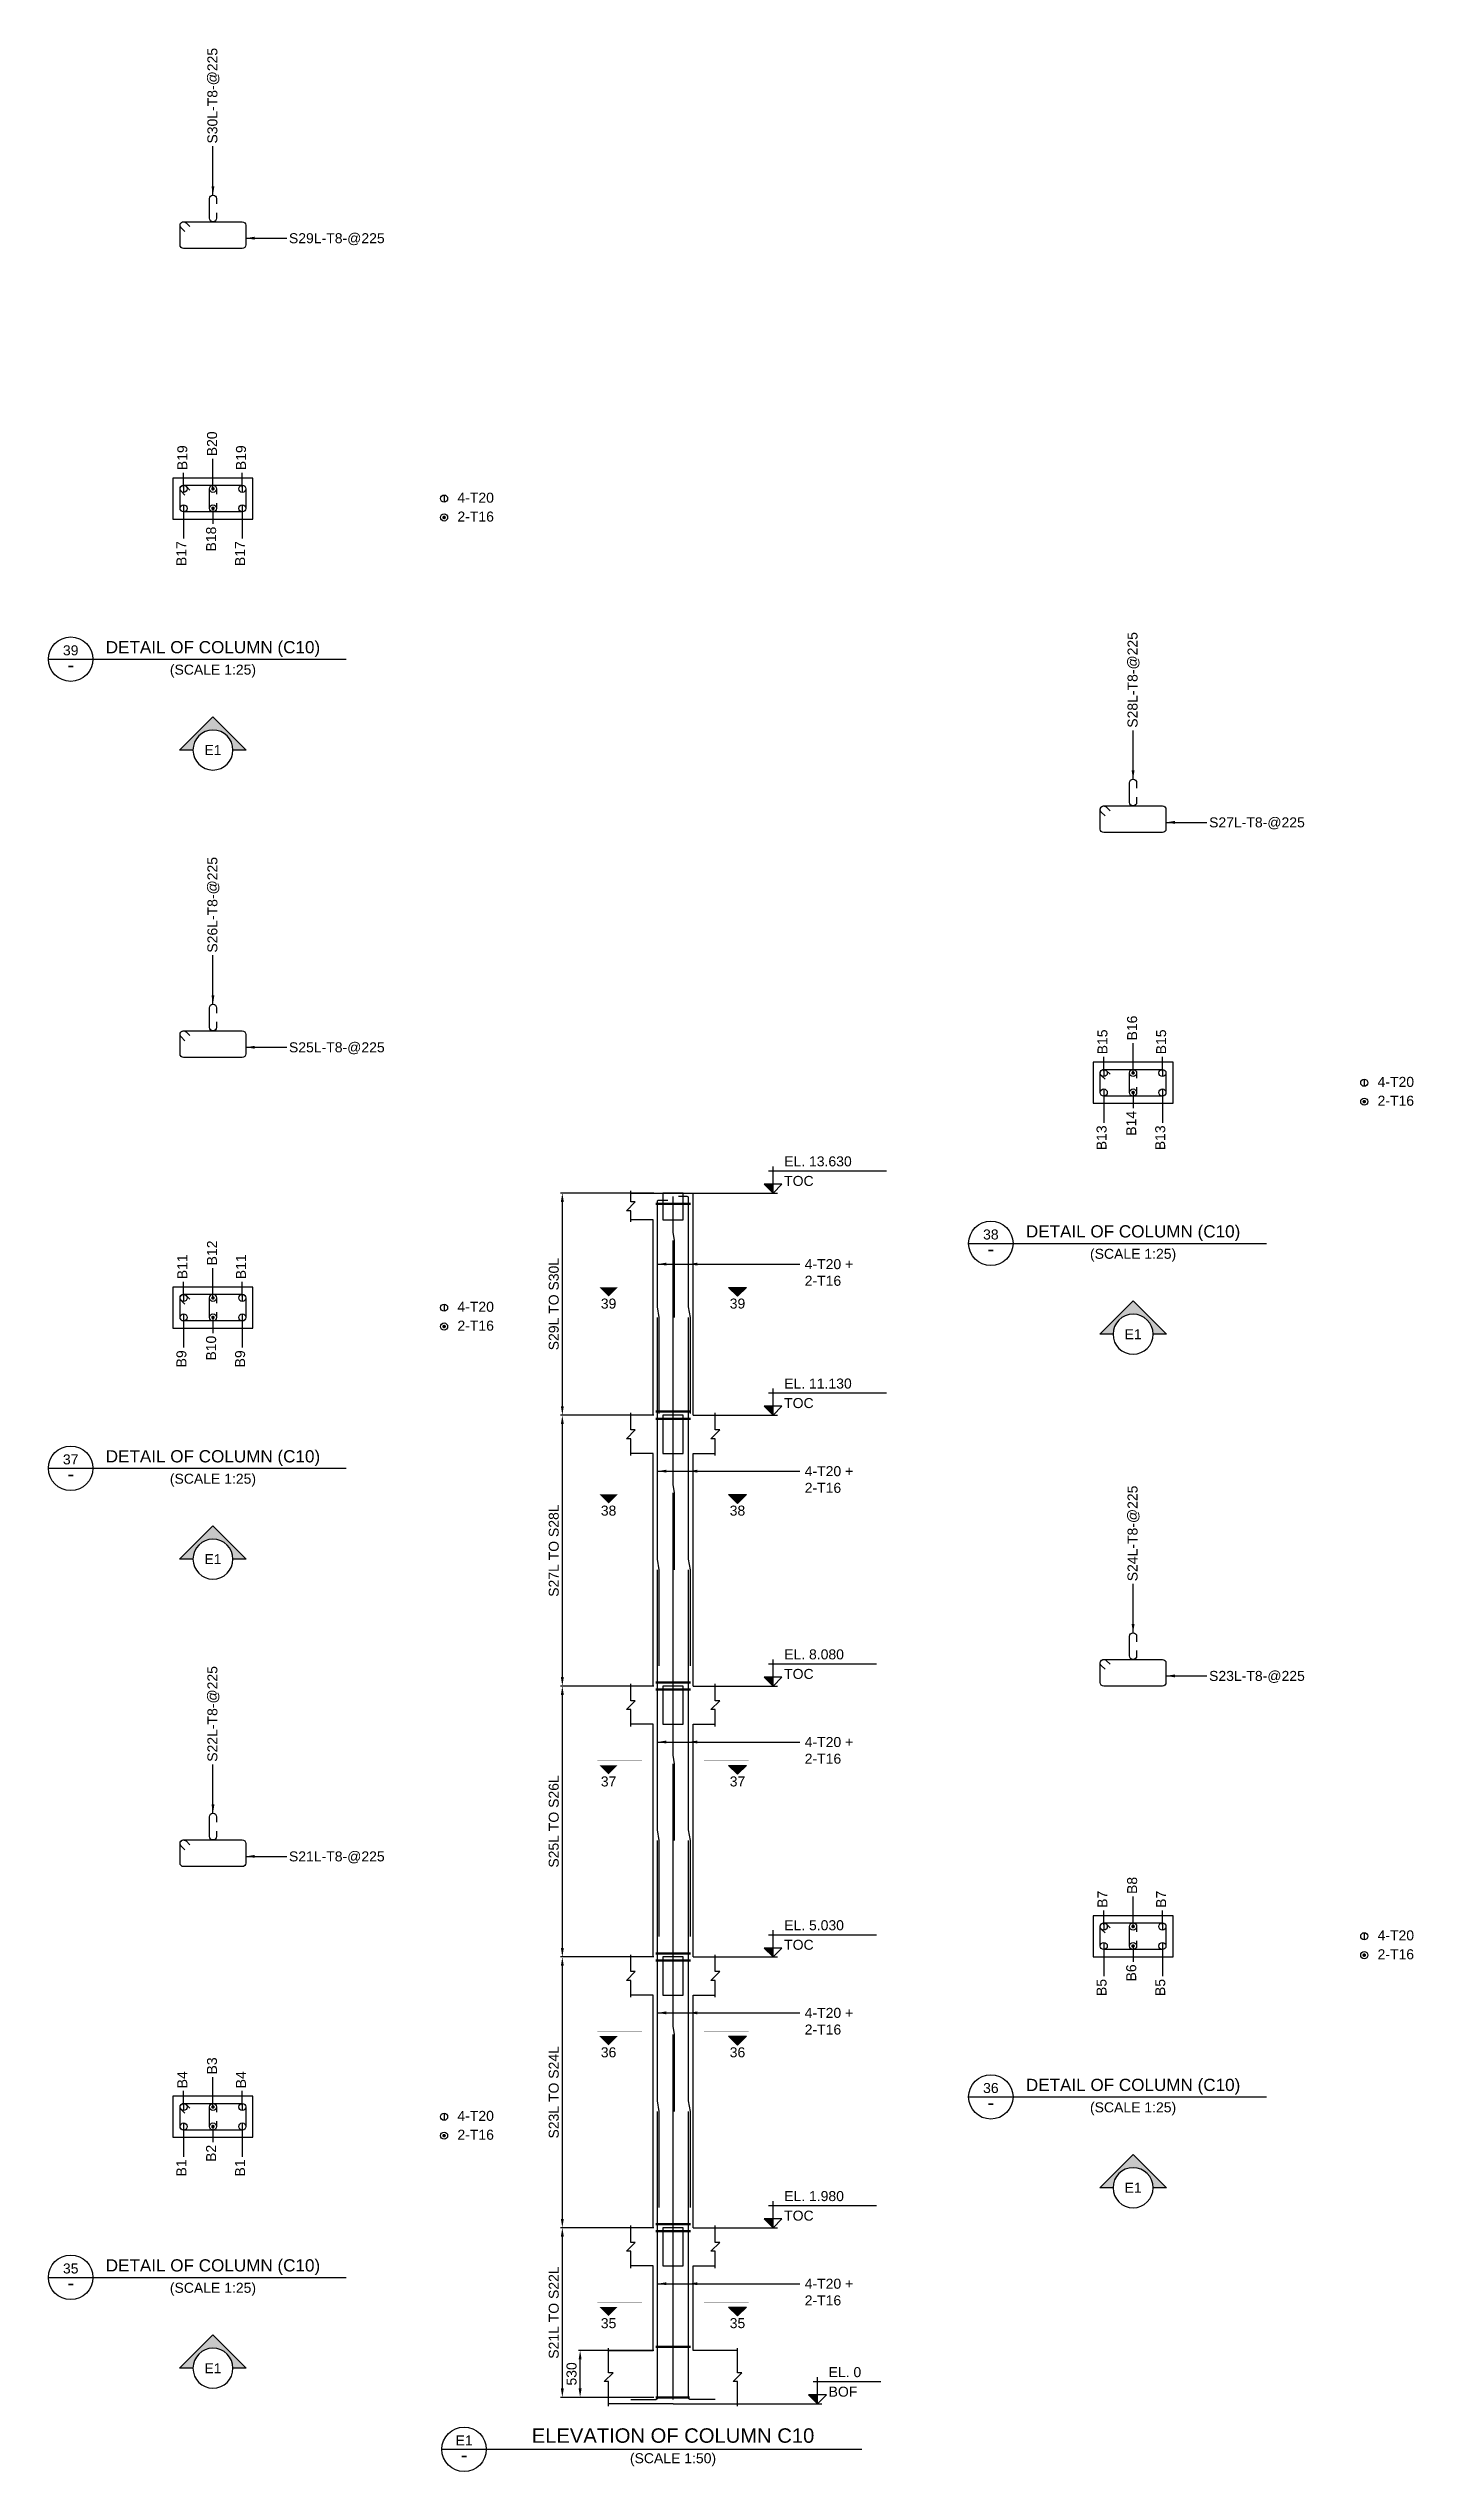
# Model space of a CAD drawing. Header units: inches. Extents: x -14050 to 64750, y -1525 to 593364.
# Drawn here: x -14050 to 16659, y 481747 to 536282 of the extents above; entities that cross this region are included whole.
import ezdxf
from ezdxf.enums import TextEntityAlignment as Align

# ---------------------------------------------------------------- set-up
doc = ezdxf.new("R2010")
doc.units = ezdxf.units.IN
doc.header["$MEASUREMENT"] = 0
for name, color, linetype in [('colSectionMarkLayer', 5, 'Continuous'), ('Concrete Line', 2, 'Continuous'), ('Dim', 31, 'Continuous'), ('Hatch', 25, 'Continuous'), ('Labels', 4, 'Continuous'), ('Link', 225, 'Continuous'), ('Reinforcement', 130, 'Continuous'), ('Text', 31, 'Continuous'), ('Text_Scale', 31, 'Continuous')]:
    doc.layers.add(name, color=color, linetype=linetype)
doc.styles.add('SC-BBS1', font='SansSerif')
doc.styles.add('SC-COL2', font='sanss___.ttf')
doc.styles.get("Standard").update_dxf_attribs({"font": 'txt.shx'})
doc.dimstyles.new('ColumnSch', dxfattribs={"dimtxt": 225, "dimasz": 200, "dimexe": 38, "dimexo": 38, "dimgap": 80, "dimtad": 1, "dimtoh": 1, "dimdec": 0, "dimzin": 0, "dimdsep": 46, "dimtxsty": 'SC-BBS1', "dimcen": 0.09, "dimclrd": 8, "dimclre": 8, "dimclrt": 31, "dimadec": 0, "dimazin": 0, "dimtfac": 1, "dimtdec": 0, "dimtix": 1, "dimtofl": 0, "dimtmove": 0, "dimatfit": 3, "dimfxl": 1, "dimtolj": 1, "dimtzin": 0, "dimarcsym": 0})
doc.dimstyles.get("Standard").update_dxf_attribs({"dimtxt": 0.18, "dimasz": 200, "dimexe": 0.18, "dimexo": 0.0625, "dimgap": 0.09, "dimtad": 0, "dimtih": 1, "dimtoh": 1, "dimdec": 4, "dimzin": 0, "dimdsep": 46, "dimtxsty": 'Standard', "dimcen": 0.09, "dimadec": 0, "dimazin": 0, "dimtfac": 1, "dimtdec": 4, "dimtofl": 0, "dimtmove": 0, "dimatfit": 3, "dimfxl": 1, "dimtolj": 1, "dimtzin": 0, "dimarcsym": 0})

msp = doc.modelspace()

# ---------------------------------------------------------------- texts
at = {"layer": 'colSectionMarkLayer', "style": 'SC-BBS1'}
for s, p in [('39', (-1450, 508147)), ('39', (1450, 508147)), ('38', (-1450, 503487)), ('38', (1450, 503487)), ('37', (-1450, 497391)), ('37', (1450, 497391)), ('36', (-1450, 491295)), ('36', (1450, 491295)), ('35', (-1450, 485199)), ('35', (1450, 485199))]:
    msp.add_text(s, height=225, dxfattribs=at).set_placement(p, align=Align.TOP_CENTER)
at = {"layer": 'Dim', "style": 'SC-COL2'}
for s, p in [('B20', (-10372, 527104)), ('B19', (-11040, 526792)), ('B19', (-9720, 526792)), ('B16', (10328, 513956)), ('B15', (9660, 513644)), ('B15', (10980, 513644)), ('B12', (-10372, 508894)), ('B11', (-11040, 508582)), ('B11', (-9720, 508582)), ('B7', (9660, 494434)), ('B8', (10328, 494746)), ('B7', (10980, 494434)), ('B3', (-10372, 490684)), ('B4', (-11040, 490372)), ('B4', (-9720, 490372))]:
    msp.add_text(s, height=225, rotation=90, dxfattribs=at).set_placement(p, align=Align.MIDDLE_LEFT)
for s, p in [('B17', (-11060, 525192)), ('B18', (-10392, 525520)), ('B17', (-9740, 525192)), ('B14', (10308, 512372)), ('B13', (9640, 512044)), ('B13', (10960, 512044)), ('B10', (-10392, 507310)), ('B9', (-11060, 506982)), ('B9', (-9740, 506982)), ('B6', (10308, 493162)), ('B5', (9640, 492834)), ('B5', (10960, 492834)), ('B1', (-11060, 488772)), ('B2', (-10392, 489100)), ('B1', (-9740, 488772))]:
    msp.add_text(s, height=225, rotation=90, dxfattribs=at).set_placement(p, align=Align.MIDDLE_RIGHT)
at = {"layer": 'Labels', "style": 'SC-BBS1'}
for s, height, p in [('39', 225, (-13550, 522557)), ('DETAIL OF COLUMN (C10)', 275, (-10350, 522587)), ('38', 225, (7150, 509409)), ('DETAIL OF COLUMN (C10)', 275, (10350, 509439)), ('37', 225, (-13550, 504347)), ('DETAIL OF COLUMN (C10)', 275, (-10350, 504377)), ('36', 225, (7150, 490199)), ('DETAIL OF COLUMN (C10)', 275, (10350, 490229)), ('DETAIL OF COLUMN (C10)', 275, (-10350, 486167)), ('35', 225, (-13550, 486137)), ('ELEVATION OF COLUMN C10', 325, (0, 482297)), ('E1', 225, (-4700, 482267))]:
    msp.add_text(s, height=height, dxfattribs=at).set_placement(p, align=Align.BOTTOM_CENTER)
for s, height, p in [('-', 325, (-13550, 522412)), ('E1', 225, (-10350, 520492)), ('-', 325, (7150, 509264)), ('E1', 225, (10350, 507344)), ('-', 325, (-13550, 504202)), ('E1', 225, (-10350, 502282)), ('-', 325, (7150, 490054)), ('E1', 225, (10350, 488134)), ('-', 325, (-13550, 485992)), ('E1', 225, (-10350, 484072)), ('-', 325, (-4700, 482122))]:
    msp.add_text(s, height=height, dxfattribs=at).set_placement(p, align=Align.MIDDLE_CENTER)
at = {"layer": 'Text', "style": 'SC-BBS1'}
for s, p in [('S30L-T8-@225', (-10250, 534142)), ('S28L-T8-@225', (10450, 520994)), ('S26L-T8-@225', (-10250, 515932)), ('S24L-T8-@225', (10450, 501784)), ('S22L-T8-@225', (-10250, 497722))]:
    msp.add_text(s, height=225, rotation=90, dxfattribs=at).set_placement(p)
for s, p in [('S29L-T8-@225', (-8640, 532012)), ('4-T20', (-4850, 526172)), ('2-T16', (-4850, 525747)), ('S27L-T8-@225', (12060, 518864)), ('S25L-T8-@225', (-8640, 513802)), ('4-T20', (15850, 513024)), ('2-T16', (15850, 512599)), ('4-T20', (-4850, 507962)), ('2-T16', (-4850, 507537)), ('S23L-T8-@225', (12060, 499654)), ('S21L-T8-@225', (-8640, 495592)), ('4-T20', (15850, 493814)), ('2-T16', (15850, 493389)), ('4-T20', (-4850, 489752)), ('2-T16', (-4850, 489327))]:
    msp.add_text(s, height=225, dxfattribs=at).set_placement(p, align=Align.MIDDLE_LEFT)
for p in [(-10350, 522122), (10350, 508974), (-10350, 503912), (10350, 489764), (-10350, 485702)]:
    msp.add_text('(SCALE 1:25)', height=225, dxfattribs=at).set_placement(p, align=Align.BOTTOM_CENTER)
for s, p in [('EL. 13.630', (2500, 511122)), ('TOC', (2500, 510682)), ('EL. 11.130', (2500, 506122)), ('TOC', (2500, 505682)), ('EL. 8.080', (2500, 500026)), ('TOC', (2500, 499586)), ('EL. 5.030', (2500, 493930)), ('TOC', (2500, 493490)), ('TOC', (2500, 487394)), ('EL. 1.980', (2500, 487834)), ('EL. 0', (3500, 483872)), ('BOF', (3500, 483432))]:
    msp.add_text(s, height=225, dxfattribs=at).set_placement(p)
at = {"layer": 'Text', "char_height": 225, "attachment_point": 1, "style": 'SC-BBS1'}
for insert in [(2962.5, 509034.5), (2962.5, 504374.5), (2962.5, 498278.5), (2962.5, 492182.5), (2962.5, 486086.5)]:
    msp.add_mtext('4-T20 + \\P2-T16', dxfattribs=dict(at, insert=insert))
at = {"layer": 'Text_Scale', "style": 'SC-BBS1'}
msp.add_text('(SCALE 1:50)', height=225, dxfattribs=at).set_placement((0, 481867), align=Align.BOTTOM_CENTER)

# ---------------------------------------------------------------- blocks, each defined once
blk = doc.blocks.new('*D126')
at = {"color": 8, "linetype": 'ByBlock', "lineweight": -2}
for p, q in [((-428, 487234), (-2528, 487234)), ((-2490, 483616), (-2490, 487034)), ((-428, 483416), (-2528, 483416))]:
    blk.add_line(p, q, dxfattribs=at)
at = {"color": 8}
for points in [[(-2490, 487234), (-2457, 487034), (-2523, 487034)], [(-2490, 483416), (-2523, 483616), (-2457, 483616)]]:
    blk.add_solid(points, dxfattribs=at)
at = {"layer": 'DEFPOINTS', "color": 31}
for p in [(-390, 487234), (-2490, 483416), (-390, 483416)]:
    blk.add_point(p, dxfattribs=at)
at = {"color": 31, "insert": (-2682, 485325), "char_height": 225, "attachment_point": 5, "rotation": 90, "style": 'SC-BBS1'}
blk.add_mtext('\\A1;S21L TO S22L', dxfattribs=at)
blk = doc.blocks.new('*D127')
at = {"color": 8, "linetype": 'ByBlock', "lineweight": -2}
for p, q in [((-428, 484472), (-2128, 484472)), ((-2090, 483616), (-2090, 484272)), ((-428, 483416), (-2128, 483416))]:
    blk.add_line(p, q, dxfattribs=at)
at = {"color": 8}
for points in [[(-2090, 484472), (-2057, 484272), (-2123, 484272)], [(-2090, 483416), (-2123, 483616), (-2057, 483616)]]:
    blk.add_solid(points, dxfattribs=at)
at = {"layer": 'DEFPOINTS', "color": 31}
for p in [(-390, 484472), (-2090, 483416), (-390, 483416)]:
    blk.add_point(p, dxfattribs=at)
at = {"color": 31, "insert": (-2282, 483944), "char_height": 225, "attachment_point": 5, "rotation": 90, "style": 'SC-BBS1'}
blk.add_mtext('\\A1;530', dxfattribs=at)
blk = doc.blocks.new('*D128')
at = {"color": 8, "linetype": 'ByBlock', "lineweight": -2}
for p, q in [((-428, 493330), (-2528, 493330)), ((-2490, 487434), (-2490, 493130)), ((-428, 487234), (-2528, 487234))]:
    blk.add_line(p, q, dxfattribs=at)
at = {"color": 8}
for points in [[(-2490, 493330), (-2457, 493130), (-2523, 493130)], [(-2490, 487234), (-2523, 487434), (-2457, 487434)]]:
    blk.add_solid(points, dxfattribs=at)
at = {"layer": 'DEFPOINTS', "color": 31}
for p in [(-390, 493330), (-2490, 487234), (-390, 487234)]:
    blk.add_point(p, dxfattribs=at)
at = {"color": 31, "insert": (-2682, 490282), "char_height": 225, "attachment_point": 5, "rotation": 90, "style": 'SC-BBS1'}
blk.add_mtext('\\A1;S23L TO S24L', dxfattribs=at)
blk = doc.blocks.new('*D129')
at = {"color": 8, "linetype": 'ByBlock', "lineweight": -2}
for p, q in [((-428, 499426), (-2528, 499426)), ((-2490, 493530), (-2490, 499226)), ((-428, 493330), (-2528, 493330))]:
    blk.add_line(p, q, dxfattribs=at)
at = {"color": 8}
for points in [[(-2490, 499426), (-2457, 499226), (-2523, 499226)], [(-2490, 493330), (-2523, 493530), (-2457, 493530)]]:
    blk.add_solid(points, dxfattribs=at)
at = {"layer": 'DEFPOINTS', "color": 31}
for p in [(-390, 499426), (-2490, 493330), (-390, 493330)]:
    blk.add_point(p, dxfattribs=at)
at = {"color": 31, "insert": (-2682, 496378), "char_height": 225, "attachment_point": 5, "rotation": 90, "style": 'SC-BBS1'}
blk.add_mtext('\\A1;S25L TO S26L', dxfattribs=at)
blk = doc.blocks.new('*D130')
at = {"color": 8, "linetype": 'ByBlock', "lineweight": -2}
for p, q in [((-428, 505522), (-2528, 505522)), ((-2490, 499626), (-2490, 505322)), ((-428, 499426), (-2528, 499426))]:
    blk.add_line(p, q, dxfattribs=at)
at = {"color": 8}
for points in [[(-2490, 505522), (-2457, 505322), (-2523, 505322)], [(-2490, 499426), (-2523, 499626), (-2457, 499626)]]:
    blk.add_solid(points, dxfattribs=at)
at = {"layer": 'DEFPOINTS', "color": 31}
for p in [(-390, 505522), (-2490, 499426), (-390, 499426)]:
    blk.add_point(p, dxfattribs=at)
at = {"color": 31, "insert": (-2682, 502474), "char_height": 225, "attachment_point": 5, "rotation": 90, "style": 'SC-BBS1'}
blk.add_mtext('\\A1;S27L TO S28L', dxfattribs=at)
blk = doc.blocks.new('*D131')
at = {"color": 8, "linetype": 'ByBlock', "lineweight": -2}
for p, q in [((-428, 510522), (-2528, 510522)), ((-2490, 505722), (-2490, 510322)), ((-428, 505522), (-2528, 505522))]:
    blk.add_line(p, q, dxfattribs=at)
at = {"color": 8}
for points in [[(-2490, 510522), (-2457, 510322), (-2523, 510322)], [(-2490, 505522), (-2523, 505722), (-2457, 505722)]]:
    blk.add_solid(points, dxfattribs=at)
at = {"layer": 'DEFPOINTS', "color": 31}
for p in [(-390, 510522), (-2490, 505522), (-390, 505522)]:
    blk.add_point(p, dxfattribs=at)
at = {"color": 31, "insert": (-2682, 508022), "char_height": 225, "attachment_point": 5, "rotation": 90, "style": 'SC-BBS1'}
blk.add_mtext('\\A1;S29L TO S30L', dxfattribs=at)

# ---------------------------------------------------------------- dimensions: what is measured, and where the dimension line sits
at = {"layer": 'Dim', "lineweight": 50}
for p1, p2, distance, text, picture, middle in [((-390, 505522), (-390, 510522), 2100, 'S29L TO S30L', '*D131', (-2490, 508022)), ((-390, 499426), (-390, 505522), 2100, 'S27L TO S28L', '*D130', (-2490, 502474)), ((-390, 493330), (-390, 499426), 2100, 'S25L TO S26L', '*D129', (-2490, 496378)), ((-390, 487234), (-390, 493330), 2100, 'S23L TO S24L', '*D128', (-2490, 490282)), ((-390, 483416), (-390, 487234), 2100, 'S21L TO S22L', '*D126', (-2490, 485325)), ((-390, 483416), (-390, 484472), 1700, '530', '*D127', (-2090, 483944))]:
    dim = msp.add_aligned_dim(p1=p1, p2=p2, distance=distance, text=text, dimstyle='ColumnSch', dxfattribs=at)
    dim.commit()
    dim.dimension.update_dxf_attribs({"geometry": picture, "text_midpoint": middle})

# ---------------------------------------------------------------- hatches: boundary and pattern name
at = {"layer": 'Hatch'}
h = msp.add_hatch(color=256, dxfattribs=at)
edge = h.paths.add_edge_path(flags=16)
edge.add_line((-10800, 520492), (-11100, 520492))
edge.add_line((-11100, 520492), (-10350, 521242))
edge.add_line((-10350, 521242), (-9600, 520492))
edge.add_line((-9600, 520492), (-9900, 520492))
edge.add_arc((-10350, 520492), 450, 0, 180)
for points in [[(2250, 510522), (2250, 510722), (2050, 510722)], [(-1650, 508397), (-1450, 508197), (-1250, 508397), (-1650, 508397)], [(1650, 508397), (1450, 508197), (1250, 508397), (1650, 508397)], [(2250, 505522), (2250, 505722), (2050, 505722)], [(-1650, 503737), (-1450, 503537), (-1250, 503737), (-1650, 503737)], [(1650, 503737), (1450, 503537), (1250, 503737), (1650, 503737)], [(2250, 499426), (2250, 499626), (2050, 499626)], [(-1650, 497641), (-1450, 497441), (-1250, 497641), (-1650, 497641)], [(1650, 497641), (1450, 497441), (1250, 497641), (1650, 497641)], [(2250, 493330), (2250, 493530), (2050, 493530)], [(-1650, 491545), (-1450, 491345), (-1250, 491545), (-1650, 491545)], [(1650, 491545), (1450, 491345), (1250, 491545), (1650, 491545)], [(2250, 487234), (2250, 487434), (2050, 487434)], [(-1650, 485449), (-1450, 485249), (-1250, 485449), (-1650, 485449)], [(1650, 485449), (1450, 485249), (1250, 485449), (1650, 485449)], [(3250, 483272), (3250, 483472), (3050, 483472)]]:
    msp.add_hatch(color=256, dxfattribs=at).paths.add_polyline_path(points, flags=0)
h = msp.add_hatch(color=256, dxfattribs=at)
edge = h.paths.add_edge_path(flags=16)
edge.add_line((9900, 507344), (9600, 507344))
edge.add_line((9600, 507344), (10350, 508094))
edge.add_line((10350, 508094), (11100, 507344))
edge.add_line((11100, 507344), (10800, 507344))
edge.add_arc((10350, 507344), 450, 0, 180)
h = msp.add_hatch(color=256, dxfattribs=at)
edge = h.paths.add_edge_path(flags=16)
edge.add_line((-10800, 502282), (-11100, 502282))
edge.add_line((-11100, 502282), (-10350, 503032))
edge.add_line((-10350, 503032), (-9600, 502282))
edge.add_line((-9600, 502282), (-9900, 502282))
edge.add_arc((-10350, 502282), 450, 0, 180)
h = msp.add_hatch(color=256, dxfattribs=at)
edge = h.paths.add_edge_path(flags=16)
edge.add_line((9900, 488134), (9600, 488134))
edge.add_line((9600, 488134), (10350, 488884))
edge.add_line((10350, 488884), (11100, 488134))
edge.add_line((11100, 488134), (10800, 488134))
edge.add_arc((10350, 488134), 450, 0, 180)
h = msp.add_hatch(color=256, dxfattribs=at)
edge = h.paths.add_edge_path(flags=16)
edge.add_line((-10800, 484072), (-11100, 484072))
edge.add_line((-11100, 484072), (-10350, 484822))
edge.add_line((-10350, 484822), (-9600, 484072))
edge.add_line((-9600, 484072), (-9900, 484072))
edge.add_arc((-10350, 484072), 450, 0, 180)

# ---------------------------------------------------------------- linework, layer by layer
at = {"lineweight": 50}
for p, q in [((-390, 510282), (390, 510282)), ((-390, 505602), (390, 505602)), ((-390, 505442), (390, 505442)), ((-390, 499506), (390, 499506)), ((-390, 499346), (390, 499346)), ((-390, 493410), (390, 493410)), ((-390, 493250), (390, 493250)), ((-390, 487314), (390, 487314)), ((-390, 487154), (390, 487154)), ((-390, 484552), (390, 484552)), ((-390, 483416), (370, 483416))]:
    msp.add_line(p, q, dxfattribs=at)
at = {"layer": 'colSectionMarkLayer'}
for p, q in [((-14050, 522537), (-7350, 522537)), ((2150, 511022), (4800, 511022)), ((2250, 510522), (2250, 511122)), ((450, 510522), (2350, 510522)), ((6650, 509389), (13350, 509389)), ((2250, 505522), (2250, 506122)), ((2150, 506022), (4800, 506022)), ((450, 505522), (2350, 505522)), ((-14050, 504327), (-7350, 504327)), ((2150, 499926), (4575, 499926)), ((2250, 499426), (2250, 500026)), ((450, 499426), (2350, 499426)), ((2150, 493830), (4575, 493830)), ((2250, 493330), (2250, 493930)), ((450, 493330), (2350, 493330)), ((6650, 490179), (13350, 490179)), ((2150, 487734), (4575, 487734)), ((2250, 487234), (2250, 487834)), ((450, 487234), (2350, 487234)), ((-14050, 486117), (-7350, 486117)), ((3150, 483772), (4675, 483772)), ((3250, 483272), (3250, 483872)), ((1450, 483272), (3350, 483272)), ((-5200, 482247), (4250, 482247))]:
    msp.add_line(p, q, dxfattribs=at)
for points in [[(-10800, 520492), (-11100, 520492), (-10350, 521242), (-9600, 520492), (-9900, 520492, 1), (-10800, 520492, 1), (-9900, 520492)], [(9900, 507344), (9600, 507344), (10350, 508094), (11100, 507344), (10800, 507344, 1), (9900, 507344, 1), (10800, 507344)], [(-10800, 502282), (-11100, 502282), (-10350, 503032), (-9600, 502282), (-9900, 502282, 1), (-10800, 502282, 1), (-9900, 502282)], [(9900, 488134), (9600, 488134), (10350, 488884), (11100, 488134), (10800, 488134, 1), (9900, 488134, 1), (10800, 488134)], [(-10800, 484072), (-11100, 484072), (-10350, 484822), (-9600, 484072), (-9900, 484072, 1), (-10800, 484072, 1), (-9900, 484072)]]:
    msp.add_lwpolyline(points, format="xyb", dxfattribs=at)
for points in [[(2250, 510522), (2450, 510722), (2050, 510722)], [(2250, 505522), (2450, 505722), (2050, 505722)], [(2250, 499426), (2450, 499626), (2050, 499626)], [(2250, 493330), (2450, 493530), (2050, 493530)], [(2250, 487234), (2450, 487434), (2050, 487434)], [(3250, 483272), (3450, 483472), (3050, 483472)]]:
    msp.add_lwpolyline(points, close=True, dxfattribs=at)
at = {"layer": 'colSectionMarkLayer', "const_width": 5}
for points in [[(-700, 508497), (-1700, 508497)], [(-1650, 508397), (-1450, 508197), (-1250, 508397), (-1650, 508397)], [(700, 508497), (1700, 508497)], [(-700, 503837), (-1700, 503837)], [(-1650, 503737), (-1450, 503537), (-1250, 503737), (-1650, 503737)], [(700, 503837), (1700, 503837)], [(-700, 497741), (-1700, 497741)], [(-1650, 497641), (-1450, 497441), (-1250, 497641), (-1650, 497641)], [(700, 497741), (1700, 497741)], [(-700, 491645), (-1700, 491645)], [(-1650, 491545), (-1450, 491345), (-1250, 491545), (-1650, 491545)], [(700, 491645), (1700, 491645)], [(-700, 485549), (-1700, 485549)], [(-1650, 485449), (-1450, 485249), (-1250, 485449), (-1650, 485449)], [(700, 485549), (1700, 485549)]]:
    msp.add_lwpolyline(points, dxfattribs=at)
at = {"layer": 'colSectionMarkLayer'}
for points in [[(1650, 508397), (1450, 508197), (1250, 508397), (1650, 508397)], [(1650, 503737), (1450, 503537), (1250, 503737), (1650, 503737)], [(1650, 497641), (1450, 497441), (1250, 497641), (1650, 497641)], [(1650, 491545), (1450, 491345), (1250, 491545), (1650, 491545)], [(1650, 485449), (1450, 485249), (1250, 485449), (1650, 485449)]]:
    msp.add_lwpolyline(points, dxfattribs=at)
for centre in [(-13550, 522537), (7150, 509389), (-13550, 504327), (7150, 490179), (-13550, 486117), (-4700, 482247)]:
    msp.add_circle(centre, 500, dxfattribs=at)
at = {"layer": 'Concrete Line'}
for p, q in [((-950, 510522), (450, 510522)), ((450, 505522), (450, 510522)), ((-450, 509922), (-950, 509922)), ((-450, 505522), (-450, 509922)), ((-450, 505522), (-950, 505522)), ((-450, 505522), (-450, 505522)), ((-450, 505522), (-450, 505522)), ((450, 505522), (450, 505522)), ((450, 505522), (450, 505522)), ((450, 505522), (950, 505522)), ((-450, 504662), (-950, 504662)), ((-450, 499426), (-450, 504662)), ((450, 499426), (450, 504662)), ((450, 504662), (950, 504662)), ((-450, 499426), (-950, 499426)), ((-450, 499426), (-450, 499426)), ((-450, 499426), (-450, 499426)), ((450, 499426), (450, 499426)), ((450, 499426), (450, 499426)), ((450, 499426), (950, 499426)), ((-450, 498566), (-950, 498566)), ((-450, 493330), (-450, 498566)), ((450, 493330), (450, 498566)), ((450, 498566), (950, 498566)), ((-450, 493330), (-950, 493330)), ((-450, 493330), (-450, 493330)), ((-450, 493330), (-450, 493330)), ((450, 493330), (450, 493330)), ((450, 493330), (450, 493330)), ((450, 493330), (950, 493330)), ((-450, 492470), (-950, 492470)), ((-450, 487234), (-450, 492470)), ((450, 487234), (450, 492470)), ((450, 492470), (950, 492470)), ((-450, 487234), (-950, 487234)), ((-450, 487234), (-450, 487234)), ((-450, 487234), (-450, 487234)), ((450, 487234), (450, 487234)), ((450, 487234), (450, 487234)), ((450, 487234), (950, 487234)), ((-450, 486374), (-950, 486374)), ((-450, 484472), (-450, 486374)), ((450, 484472), (450, 486374)), ((450, 486374), (950, 486374)), ((-1450, 484472), (-450, 484472)), ((1450, 484472), (450, 484472)), ((1450, 484472), (450, 484472)), ((0, 483272), (-1450, 483272)), ((0, 483272), (1450, 483272))]:
    msp.add_line(p, q, dxfattribs=at)
for points in [[(-11250, 525692), (-9450, 525692), (-9450, 525692), (-9450, 526612), (-9450, 526612), (-11250, 526612), (-11250, 526612), (-11250, 525692)], [(9450, 512544), (11250, 512544), (11250, 512544), (11250, 513464), (11250, 513464), (9450, 513464), (9450, 513464), (9450, 512544)], [(-230, 510522), (-230, 509922), (230, 509922), (230, 510522)], [(-11250, 507482), (-9450, 507482), (-9450, 507482), (-9450, 508402), (-9450, 508402), (-11250, 508402), (-11250, 508402), (-11250, 507482)], [(-230, 505522), (-230, 504662), (230, 504662), (230, 505522)], [(-230, 499426), (-230, 498566), (230, 498566), (230, 499426)], [(9450, 493334), (11250, 493334), (11250, 493334), (11250, 494254), (11250, 494254), (9450, 494254), (9450, 494254), (9450, 493334)], [(-230, 493330), (-230, 492470), (230, 492470), (230, 493330)], [(-11250, 489272), (-9450, 489272), (-9450, 489272), (-9450, 490192), (-9450, 490192), (-11250, 490192), (-11250, 490192), (-11250, 489272)], [(-230, 487234), (-230, 486374), (230, 486374), (230, 487234)]]:
    msp.add_lwpolyline(points, close=True, dxfattribs=at)
for points in [[(-950, 509872), (-950, 510122), (-1050, 510122), (-850, 510322), (-950, 510322), (-950, 510572)], [(-950, 504612), (-950, 504992), (-1050, 504992), (-850, 505192), (-950, 505192), (-950, 505572)], [(950, 504612), (950, 504992), (850, 504992), (1050, 505192), (950, 505192), (950, 505572)], [(-950, 498516), (-950, 498896), (-1050, 498896), (-850, 499096), (-950, 499096), (-950, 499476)], [(950, 498516), (950, 498896), (850, 498896), (1050, 499096), (950, 499096), (950, 499476)], [(-950, 492420), (-950, 492800), (-1050, 492800), (-850, 493000), (-950, 493000), (-950, 493380)], [(950, 492420), (950, 492800), (850, 492800), (1050, 493000), (950, 493000), (950, 493380)], [(-950, 486324), (-950, 486704), (-1050, 486704), (-850, 486904), (-950, 486904), (-950, 487284)], [(950, 486324), (950, 486704), (850, 486704), (1050, 486904), (950, 486904), (950, 487284)], [(-1450, 483222), (-1450, 483772), (-1550, 483772), (-1350, 483972), (-1450, 483972), (-1450, 484522)], [(1450, 483222), (1450, 483772), (1350, 483772), (1550, 483972), (1450, 483972), (1450, 484522)]]:
    msp.add_lwpolyline(points, dxfattribs=at)
at = {"layer": 'Dim', "color": 8}
for p, q in [((-10350, 526404), (-10350, 527044)), ((-11010, 526412), (-11010, 526732)), ((-9690, 526412), (-9690, 526732)), ((-11010, 525892), (-11010, 525252)), ((-10350, 525900), (-10350, 525580)), ((-9690, 525892), (-9690, 525252)), ((10350, 513256), (10350, 513896)), ((9690, 513264), (9690, 513584)), ((11010, 513264), (11010, 513584)), ((9690, 512744), (9690, 512104)), ((10350, 512752), (10350, 512432)), ((11010, 512744), (11010, 512104)), ((-10350, 508194), (-10350, 508834)), ((-11010, 508202), (-11010, 508522)), ((-9690, 508202), (-9690, 508522)), ((-11010, 507682), (-11010, 507042)), ((-10350, 507690), (-10350, 507370)), ((-9690, 507682), (-9690, 507042)), ((10350, 494046), (10350, 494686)), ((9690, 494054), (9690, 494374)), ((11010, 494054), (11010, 494374)), ((9690, 493534), (9690, 492894)), ((10350, 493542), (10350, 493222)), ((11010, 493534), (11010, 492894)), ((-11010, 489992), (-11010, 490312)), ((-10350, 489984), (-10350, 490624)), ((-9690, 489992), (-9690, 490312)), ((-11010, 489472), (-11010, 488832)), ((-10350, 489480), (-10350, 489160)), ((-9690, 489472), (-9690, 488832))]:
    msp.add_line(p, q, dxfattribs=at)
at = {"layer": 'Link'}
for points in [[(-10270, 532582), (-10270, 532462, -1), (-10430, 532462), (-10430, 532902, -1), (-10270, 532902), (-10270, 532782)], [(-10981.7, 532160.6), (-11066.6, 532245.4, -0.668178), (-11010, 532382), (-9690, 532382, -0.4142136), (-9610, 532302), (-9610, 531862, -0.4142136), (-9690, 531782), (-11010, 531782, -0.4142136), (-11090, 531862), (-11090, 532302, -0.6681793), (-10953.4, 532358.6), (-10868.6, 532273.7)], [(-10981.7, 526230.6), (-11066.6, 526315.4, -0.668178), (-11010, 526452), (-9690, 526452, -0.4142136), (-9610, 526372), (-9610, 525932, -0.4142136), (-9690, 525852), (-11010, 525852, -0.4142136), (-11090, 525932), (-11090, 526372, -0.6681793), (-10953.4, 526428.6), (-10868.6, 526343.7)], [(-10270, 526052), (-10270, 525932, -1), (-10430, 525932), (-10430, 526372, -1), (-10270, 526372), (-10270, 526252)], [(10430, 519434), (10430, 519314, -1), (10270, 519314), (10270, 519754, -1), (10430, 519754), (10430, 519634)], [(9718.3, 519012.6), (9633.4, 519097.4, -0.668178), (9690, 519234), (11010, 519234, -0.4142136), (11090, 519154), (11090, 518714, -0.4142136), (11010, 518634), (9690, 518634, -0.4142136), (9610, 518714), (9610, 519154, -0.6681793), (9746.6, 519210.6), (9831.4, 519125.7)], [(-10270, 514372), (-10270, 514252, -1), (-10430, 514252), (-10430, 514692, -1), (-10270, 514692), (-10270, 514572)], [(-10981.7, 513950.6), (-11066.6, 514035.4, -0.668178), (-11010, 514172), (-9690, 514172, -0.4142136), (-9610, 514092), (-9610, 513652, -0.4142136), (-9690, 513572), (-11010, 513572, -0.4142136), (-11090, 513652), (-11090, 514092, -0.6681793), (-10953.4, 514148.6), (-10868.6, 514063.7)], [(9718.3, 513082.6), (9633.4, 513167.4, -0.668178), (9690, 513304), (11010, 513304, -0.4142136), (11090, 513224), (11090, 512784, -0.4142136), (11010, 512704), (9690, 512704, -0.4142136), (9610, 512784), (9610, 513224, -0.6681793), (9746.6, 513280.6), (9831.4, 513195.7)], [(10430, 512904), (10430, 512784, -1), (10270, 512784), (10270, 513224, -1), (10430, 513224), (10430, 513104)], [(-10981.7, 508020.6), (-11066.6, 508105.4, -0.668178), (-11010, 508242), (-9690, 508242, -0.4142136), (-9610, 508162), (-9610, 507722, -0.4142136), (-9690, 507642), (-11010, 507642, -0.4142136), (-11090, 507722), (-11090, 508162, -0.6681793), (-10953.4, 508218.6), (-10868.6, 508133.7)], [(-10270, 507842), (-10270, 507722, -1), (-10430, 507722), (-10430, 508162, -1), (-10270, 508162), (-10270, 508042)], [(10430, 500224), (10430, 500104, -1), (10270, 500104), (10270, 500544, -1), (10430, 500544), (10430, 500424)], [(9718.3, 499802.6), (9633.4, 499887.4, -0.668178), (9690, 500024), (11010, 500024, -0.4142136), (11090, 499944), (11090, 499504, -0.4142136), (11010, 499424), (9690, 499424, -0.4142136), (9610, 499504), (9610, 499944, -0.6681793), (9746.6, 500000.6), (9831.4, 499915.7)], [(-10270, 496162), (-10270, 496042, -1), (-10430, 496042), (-10430, 496482, -1), (-10270, 496482), (-10270, 496362)], [(-10981.7, 495740.6), (-11066.6, 495825.4, -0.668178), (-11010, 495962), (-9690, 495962, -0.4142136), (-9610, 495882), (-9610, 495442, -0.4142136), (-9690, 495362), (-11010, 495362, -0.4142136), (-11090, 495442), (-11090, 495882, -0.6681793), (-10953.4, 495938.6), (-10868.6, 495853.7)], [(9718.3, 493872.6), (9633.4, 493957.4, -0.668178), (9690, 494094), (11010, 494094, -0.4142136), (11090, 494014), (11090, 493574, -0.4142136), (11010, 493494), (9690, 493494, -0.4142136), (9610, 493574), (9610, 494014, -0.6681793), (9746.6, 494070.6), (9831.4, 493985.7)], [(10430, 493694), (10430, 493574, -1), (10270, 493574), (10270, 494014, -1), (10430, 494014), (10430, 493894)], [(-10981.7, 489810.6), (-11066.6, 489895.4, -0.668178), (-11010, 490032), (-9690, 490032, -0.4142136), (-9610, 489952), (-9610, 489512, -0.4142136), (-9690, 489432), (-11010, 489432, -0.4142136), (-11090, 489512), (-11090, 489952, -0.6681793), (-10953.4, 490008.6), (-10868.6, 489923.7)], [(-10270, 489632), (-10270, 489512, -1), (-10430, 489512), (-10430, 489952, -1), (-10270, 489952), (-10270, 489832)]]:
    msp.add_lwpolyline(points, format="xyb", dxfattribs=at)
at = {"layer": 'Reinforcement', "color": 130}
for points in [[(-11010, 526452), (-11010, 526292)], [(-9690, 526452), (-9690, 526292)], [(-11010, 526012), (-11010, 525852)], [(-9690, 526012), (-9690, 525852)], [(-5150, 526232), (-5150, 526072)], [(9690, 513304), (9690, 513144)], [(11010, 513304), (11010, 513144)], [(9690, 512864), (9690, 512704)], [(11010, 512864), (11010, 512704)], [(15550, 513084), (15550, 512924)], [(-11010, 508242), (-11010, 508082)], [(-11010, 507802), (-11010, 507642)], [(-9690, 508242), (-9690, 508082)], [(-9690, 507802), (-9690, 507642)], [(-5150, 508022), (-5150, 507862)], [(9690, 494094), (9690, 493934)], [(11010, 494094), (11010, 493934)], [(9690, 493654), (9690, 493494)], [(11010, 493654), (11010, 493494)], [(15550, 493874), (15550, 493714)], [(-11010, 490032), (-11010, 489872)], [(-9690, 490032), (-9690, 489872)], [(-5150, 489812), (-5150, 489652)], [(-11010, 489592), (-11010, 489432)], [(-9690, 489592), (-9690, 489432)]]:
    msp.add_lwpolyline(points, dxfattribs=at)
at = {"layer": 'Reinforcement', "color": 130, "const_width": 40}
for points in [[(-10370, 526372, 1), (-10330, 526372, 1)], [(-10370, 525932, 1), (-10330, 525932, 1)], [(-5170, 525727, 1), (-5130, 525727, 1)], [(10330, 513224, 1), (10370, 513224, 1)], [(10330, 512784, 1), (10370, 512784, 1)], [(15530, 512579, 1), (15570, 512579, 1)], [(-10370, 508162, 1), (-10330, 508162, 1)], [(-10370, 507722, 1), (-10330, 507722, 1)], [(-5170, 507517, 1), (-5130, 507517, 1)], [(10330, 494014, 1), (10370, 494014, 1)], [(10330, 493574, 1), (10370, 493574, 1)], [(15530, 493369, 1), (15570, 493369, 1)], [(-10370, 489952, 1), (-10330, 489952, 1)], [(-10370, 489512, 1), (-10330, 489512, 1)], [(-5170, 489307, 1), (-5130, 489307, 1)]]:
    msp.add_lwpolyline(points, format="xyb", close=True, dxfattribs=at)
at = {"layer": 'Reinforcement'}
for points in [[(-310, 505562), (-310, 507722), (-350, 507962), (-350, 510332, -0.4142136), (-320, 510362), (-120, 510362)], [(390, 505562), (390, 507722), (350, 507962), (350, 510412, 0.4142136), (320, 510442), (120, 510442)], [(-950, 483372), (-380, 483372, 0.4142136), (-350, 483402), (-350, 489852)], [(950, 483372), (380, 483372, -0.4142136), (350, 483402), (350, 489852)]]:
    msp.add_lwpolyline(points, format="xyb", dxfattribs=at)
for points in [[(32, 507722), (32, 509450), (0, 509642), (0, 510442), (0, 510442), (0, 510442)], [(32, 502044), (32, 503772), (0, 503964), (0, 509450)], [(-310, 499884), (-310, 502044), (-350, 502284), (-350, 507722)], [(390, 499884), (390, 502044), (350, 502284), (350, 507722)], [(32, 495948), (32, 497676), (0, 497868), (0, 503772)], [(-310, 493788), (-310, 495948), (-350, 496188), (-350, 502044)], [(390, 493788), (390, 495948), (350, 496188), (350, 502044)], [(32, 489852), (32, 491580), (0, 491772), (0, 497676)], [(-310, 487692), (-310, 489852), (-350, 490092), (-350, 495948)], [(390, 487692), (390, 489852), (350, 490092), (350, 495948)], [(0, 483372), (0, 483372), (0, 483372), (0, 491580)]]:
    msp.add_lwpolyline(points, dxfattribs=at)
at = {"layer": 'Reinforcement', "color": 130}
for centre in [(-11010, 526372), (-10350, 526372), (-9690, 526372), (-11010, 525932), (-10350, 525932), (-9690, 525932), (-5150, 526152), (-5150, 525727), (9690, 513224), (10350, 513224), (11010, 513224), (9690, 512784), (10350, 512784), (11010, 512784), (15550, 513004), (15550, 512579), (-11010, 508162), (-11010, 507722), (-10350, 508162), (-10350, 507722), (-9690, 508162), (-9690, 507722), (-5150, 507942), (-5150, 507517), (9690, 494014), (10350, 494014), (11010, 494014), (9690, 493574), (10350, 493574), (11010, 493574), (15550, 493794), (15550, 493369), (-11010, 489952), (-10350, 489952), (-9690, 489952), (-5150, 489732), (-11010, 489512), (-10350, 489512), (-9690, 489512), (-5150, 489307)]:
    msp.add_circle(centre, 80, dxfattribs=at)

msp.set_redraw_order([(e.dxf.handle, doc.entitydb.next_handle()) for e in msp.query("TEXT MTEXT ATTDEF DIMENSION ARC_DIMENSION")])  # texts and dimensions are drawn at this point

# ---------------------------------------------------------------- leaders
at = {"layer": 'Dim', "color": 8}
for points in [[(-10350, 532982), (-10350, 534082)], [(-9610, 532012), (-8690, 532012)], [(10350, 519834), (10350, 520934)], [(11090, 518864), (12010, 518864)], [(-10350, 514772), (-10350, 515872)], [(-9610, 513802), (-8690, 513802)], [(-350, 508922), (2850, 508922)], [(350, 508922), (2850, 508922)], [(-350, 504262), (2850, 504262)], [(350, 504262), (2850, 504262)], [(10350, 500624), (10350, 501724)], [(11090, 499654), (12010, 499654)], [(-350, 498166), (2850, 498166)], [(350, 498166), (2850, 498166)], [(-10350, 496562), (-10350, 497662)], [(-9610, 495592), (-8690, 495592)], [(-350, 492070), (2850, 492070)], [(350, 492070), (2850, 492070)], [(-350, 485974), (2850, 485974)], [(350, 485974), (2850, 485974)]]:
    msp.add_leader(points, dimstyle='Standard', dxfattribs=at)

doc.saveas('drawing.dxf')
